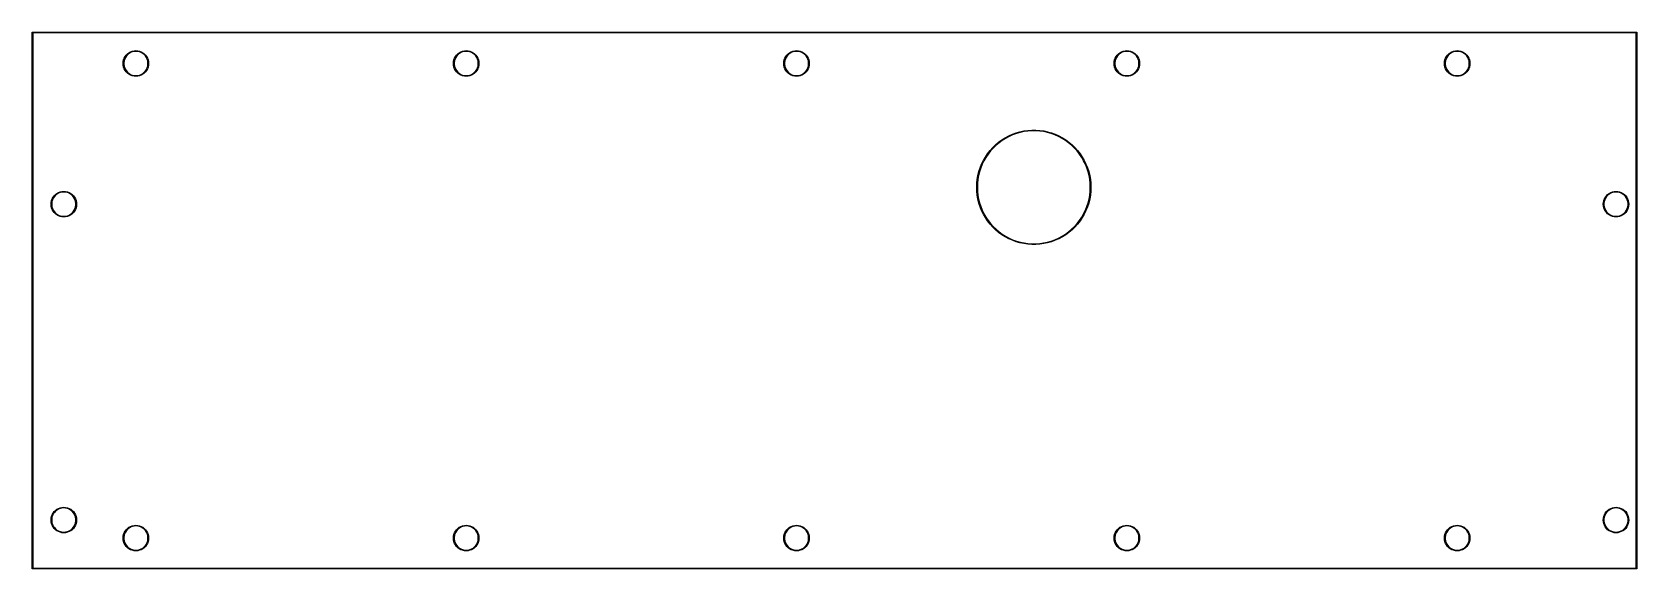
# Model space of a CAD drawing. Extents: x 33 to 259, y -105 to -30.
import ezdxf

# ---------------------------------------------------------------- set-up
doc = ezdxf.new("R2010")
doc.units = 0
doc.layers.add('BLACK', color=7, linetype='CONTINUOUS')

msp = doc.modelspace()

# ---------------------------------------------------------------- linework, layer by layer
at = {"layer": 'BLACK', "linetype": 'CONTINUOUS'}
for p, q in [((32.7805, -29.566), (32.795145, -29.530645)), ((32.7805, -105.046), (32.7805, -29.566)), ((32.795145, -29.530645), (32.8305, -29.516)), ((32.8305, -29.516), (258.8905, -29.516)), ((32.8805, -29.616), (32.8805, -104.996)), ((258.8405, -29.616), (32.8805, -29.616)), ((258.8405, -104.996), (258.8405, -29.616)), ((258.8905, -29.516), (258.925855, -29.530645)), ((258.925855, -29.530645), (258.9405, -29.566)), ((258.9405, -29.566), (258.9405, -105.046)), ((45.6075, -33.926), (45.625821, -33.669833)), ((45.625821, -33.669833), (45.680413, -33.418881)), ((45.680413, -33.418881), (45.770162, -33.178253)), ((45.745475, -33.546654), (45.7075, -33.798603)), ((45.7075, -33.798603), (45.7075, -33.926)), ((45.820577, -33.303179), (45.745475, -33.546654)), ((45.770162, -33.178253), (45.893244, -32.952847)), ((45.931128, -33.073616), (45.820577, -33.303179)), ((45.893244, -32.952847), (46.047151, -32.747251)), ((46.074659, -32.863095), (45.931128, -33.073616)), ((46.047151, -32.747251), (46.228751, -32.565651)), ((46.247964, -32.676317), (46.074659, -32.863095)), ((46.228751, -32.565651), (46.434347, -32.411744)), ((46.447171, -32.517455), (46.247964, -32.676317)), ((46.434347, -32.411744), (46.659753, -32.288662)), ((46.667829, -32.390058), (46.447171, -32.517455)), ((46.659753, -32.288662), (46.900381, -32.198913)), ((46.905011, -32.296971), (46.667829, -32.390058)), ((46.900381, -32.198913), (47.151333, -32.144321)), ((47.153418, -32.240274), (46.905011, -32.296971)), ((47.151333, -32.144321), (47.4075, -32.126)), ((47.4075, -32.221233), (47.153418, -32.240274)), ((47.4075, -32.126), (47.663667, -32.144321)), ((47.661582, -32.240274), (47.4075, -32.221233)), ((47.909989, -32.296971), (47.661582, -32.240274)), ((47.663667, -32.144321), (47.914619, -32.198913)), ((48.147171, -32.390058), (47.909989, -32.296971)), ((47.914619, -32.198913), (48.155247, -32.288662)), ((48.367829, -32.517455), (48.147171, -32.390058)), ((48.155247, -32.288662), (48.380653, -32.411744)), ((48.567036, -32.676317), (48.367829, -32.517455)), ((48.380653, -32.411744), (48.586249, -32.565651)), ((48.740341, -32.863095), (48.567036, -32.676317)), ((48.586249, -32.565651), (48.767849, -32.747251)), ((48.883872, -33.073617), (48.740341, -32.863095)), ((48.767849, -32.747251), (48.921756, -32.952847)), ((48.994423, -33.303179), (48.883872, -33.073617)), ((48.921756, -32.952847), (49.044838, -33.178253)), ((49.069525, -33.546654), (48.994423, -33.303179)), ((49.044838, -33.178253), (49.134587, -33.418881)), ((49.1075, -33.798603), (49.069525, -33.546654)), ((49.1075, -33.926), (49.1075, -33.798603)), ((49.134587, -33.418881), (49.189179, -33.669833)), ((49.189179, -33.669833), (49.2075, -33.926)), ((92.16, -33.926), (92.178321, -33.669833)), ((92.178321, -33.669833), (92.232913, -33.418881)), ((92.232913, -33.418881), (92.322662, -33.178253)), ((92.297975, -33.546654), (92.26, -33.798603)), ((92.26, -33.798603), (92.26, -33.926)), ((92.373077, -33.303179), (92.297975, -33.546654)), ((92.322662, -33.178253), (92.445744, -32.952847)), ((92.483628, -33.073616), (92.373077, -33.303179)), ((92.445744, -32.952847), (92.599651, -32.747251)), ((92.627159, -32.863095), (92.483628, -33.073616)), ((92.599651, -32.747251), (92.781251, -32.565651)), ((92.800464, -32.676317), (92.627159, -32.863095)), ((92.781251, -32.565651), (92.986847, -32.411744)), ((92.999671, -32.517455), (92.800464, -32.676317)), ((92.986847, -32.411744), (93.212253, -32.288662)), ((93.220329, -32.390058), (92.999671, -32.517455)), ((93.212253, -32.288662), (93.452881, -32.198913)), ((93.457511, -32.296971), (93.220329, -32.390058)), ((93.452881, -32.198913), (93.703833, -32.144321)), ((93.705918, -32.240274), (93.457511, -32.296971)), ((93.703833, -32.144321), (93.96, -32.126)), ((93.96, -32.221233), (93.705918, -32.240274)), ((93.96, -32.126), (94.216167, -32.144321)), ((94.214082, -32.240274), (93.96, -32.221233)), ((94.462489, -32.296971), (94.214082, -32.240274)), ((94.216167, -32.144321), (94.467119, -32.198913)), ((94.699671, -32.390058), (94.462489, -32.296971)), ((94.467119, -32.198913), (94.707747, -32.288662)), ((94.920329, -32.517455), (94.699671, -32.390058)), ((94.707747, -32.288662), (94.933153, -32.411744)), ((95.119536, -32.676317), (94.920329, -32.517455)), ((94.933153, -32.411744), (95.138749, -32.565651)), ((95.292841, -32.863095), (95.119536, -32.676317)), ((95.138749, -32.565651), (95.320349, -32.747251)), ((95.436372, -33.073617), (95.292841, -32.863095)), ((95.320349, -32.747251), (95.474256, -32.952847)), ((95.546923, -33.303179), (95.436372, -33.073617)), ((95.474256, -32.952847), (95.597338, -33.178253)), ((95.622025, -33.546654), (95.546923, -33.303179)), ((95.597338, -33.178253), (95.687087, -33.418881)), ((95.66, -33.798603), (95.622025, -33.546654)), ((95.66, -33.926), (95.66, -33.798603)), ((95.687087, -33.418881), (95.741679, -33.669833)), ((95.741679, -33.669833), (95.76, -33.926)), ((138.7125, -33.926), (138.730821, -33.669833)), ((138.730821, -33.669833), (138.785413, -33.418881)), ((138.785413, -33.418881), (138.875162, -33.178253)), ((138.850475, -33.546654), (138.8125, -33.798603)), ((138.8125, -33.798603), (138.8125, -33.926)), ((138.925577, -33.303179), (138.850475, -33.546654)), ((138.875162, -33.178253), (138.998244, -32.952847)), ((139.036128, -33.073616), (138.925577, -33.303179)), ((138.998244, -32.952847), (139.152151, -32.747251)), ((139.179659, -32.863095), (139.036128, -33.073616)), ((139.152151, -32.747251), (139.333751, -32.565651)), ((139.352964, -32.676317), (139.179659, -32.863095)), ((139.333751, -32.565651), (139.539347, -32.411744)), ((139.552171, -32.517455), (139.352964, -32.676317)), ((139.539347, -32.411744), (139.764753, -32.288662)), ((139.772829, -32.390058), (139.552171, -32.517455)), ((139.764753, -32.288662), (140.005381, -32.198913)), ((140.010011, -32.296971), (139.772829, -32.390058)), ((140.005381, -32.198913), (140.256333, -32.144321)), ((140.258418, -32.240274), (140.010011, -32.296971)), ((140.256333, -32.144321), (140.5125, -32.126)), ((140.5125, -32.221233), (140.258418, -32.240274)), ((140.5125, -32.126), (140.768667, -32.144321)), ((140.766582, -32.240274), (140.5125, -32.221233)), ((141.014989, -32.296971), (140.766582, -32.240274)), ((140.768667, -32.144321), (141.019619, -32.198913)), ((141.252171, -32.390058), (141.014989, -32.296971)), ((141.019619, -32.198913), (141.260247, -32.288662)), ((141.472829, -32.517455), (141.252171, -32.390058)), ((141.260247, -32.288662), (141.485653, -32.411744)), ((141.672036, -32.676317), (141.472829, -32.517455)), ((141.485653, -32.411744), (141.691249, -32.565651)), ((141.845341, -32.863095), (141.672036, -32.676317)), ((141.691249, -32.565651), (141.872849, -32.747251)), ((141.988872, -33.073617), (141.845341, -32.863095)), ((141.872849, -32.747251), (142.026756, -32.952847)), ((142.099423, -33.303179), (141.988872, -33.073617)), ((142.026756, -32.952847), (142.149838, -33.178253)), ((142.174525, -33.546654), (142.099423, -33.303179)), ((142.149838, -33.178253), (142.239587, -33.418881)), ((142.2125, -33.798603), (142.174525, -33.546654)), ((142.2125, -33.926), (142.2125, -33.798603)), ((142.239587, -33.418881), (142.294179, -33.669833)), ((142.294179, -33.669833), (142.3125, -33.926)), ((185.265, -33.926), (185.283321, -33.669833)), ((185.283321, -33.669833), (185.337913, -33.418881)), ((185.337913, -33.418881), (185.427662, -33.178253)), ((185.402975, -33.546654), (185.365, -33.798603)), ((185.365, -33.798603), (185.365, -33.926)), ((185.478077, -33.303179), (185.402975, -33.546654)), ((185.427662, -33.178253), (185.550744, -32.952847)), ((185.588628, -33.073616), (185.478077, -33.303179)), ((185.550744, -32.952847), (185.704651, -32.747251)), ((185.732159, -32.863095), (185.588628, -33.073616)), ((185.704651, -32.747251), (185.886251, -32.565651)), ((185.905464, -32.676317), (185.732159, -32.863095)), ((185.886251, -32.565651), (186.091847, -32.411744)), ((186.104671, -32.517455), (185.905464, -32.676317)), ((186.091847, -32.411744), (186.317253, -32.288662)), ((186.325329, -32.390058), (186.104671, -32.517455)), ((186.317253, -32.288662), (186.557881, -32.198913)), ((186.562511, -32.296971), (186.325329, -32.390058)), ((186.557881, -32.198913), (186.808833, -32.144321)), ((186.810918, -32.240274), (186.562511, -32.296971)), ((186.808833, -32.144321), (187.065, -32.126)), ((187.065, -32.221233), (186.810918, -32.240274)), ((187.065, -32.126), (187.321167, -32.144321)), ((187.319082, -32.240274), (187.065, -32.221233)), ((187.567489, -32.296971), (187.319082, -32.240274)), ((187.321167, -32.144321), (187.572119, -32.198913)), ((187.804671, -32.390058), (187.567489, -32.296971)), ((187.572119, -32.198913), (187.812747, -32.288662)), ((188.025329, -32.517455), (187.804671, -32.390058)), ((187.812747, -32.288662), (188.038153, -32.411744)), ((188.224536, -32.676317), (188.025329, -32.517455)), ((188.038153, -32.411744), (188.243749, -32.565651)), ((188.397841, -32.863095), (188.224536, -32.676317)), ((188.243749, -32.565651), (188.425349, -32.747251)), ((188.541372, -33.073617), (188.397841, -32.863095)), ((188.425349, -32.747251), (188.579256, -32.952847)), ((188.651923, -33.303179), (188.541372, -33.073617)), ((188.579256, -32.952847), (188.702338, -33.178253)), ((188.727025, -33.546654), (188.651923, -33.303179)), ((188.702338, -33.178253), (188.792087, -33.418881)), ((188.765, -33.798603), (188.727025, -33.546654)), ((188.765, -33.926), (188.765, -33.798603)), ((188.792087, -33.418881), (188.846679, -33.669833)), ((188.846679, -33.669833), (188.865, -33.926)), ((231.8175, -33.926), (231.835821, -33.669833)), ((231.835821, -33.669833), (231.890413, -33.418881)), ((231.890413, -33.418881), (231.980162, -33.178253)), ((231.955475, -33.546654), (231.9175, -33.798603)), ((231.9175, -33.798603), (231.9175, -33.926)), ((232.030577, -33.303179), (231.955475, -33.546654)), ((231.980162, -33.178253), (232.103244, -32.952847)), ((232.141128, -33.073616), (232.030577, -33.303179)), ((232.103244, -32.952847), (232.257151, -32.747251)), ((232.284659, -32.863095), (232.141128, -33.073616)), ((232.257151, -32.747251), (232.438751, -32.565651)), ((232.457964, -32.676317), (232.284659, -32.863095)), ((232.438751, -32.565651), (232.644347, -32.411744)), ((232.657171, -32.517455), (232.457964, -32.676317)), ((232.644347, -32.411744), (232.869753, -32.288662)), ((232.877829, -32.390058), (232.657171, -32.517455)), ((232.869753, -32.288662), (233.110381, -32.198913)), ((233.115011, -32.296971), (232.877829, -32.390058)), ((233.110381, -32.198913), (233.361333, -32.144321)), ((233.363418, -32.240274), (233.115011, -32.296971)), ((233.361333, -32.144321), (233.6175, -32.126)), ((233.6175, -32.221233), (233.363418, -32.240274)), ((233.6175, -32.126), (233.873667, -32.144321)), ((233.871582, -32.240274), (233.6175, -32.221233)), ((234.119989, -32.296971), (233.871582, -32.240274)), ((233.873667, -32.144321), (234.124619, -32.198913)), ((234.357171, -32.390058), (234.119989, -32.296971)), ((234.124619, -32.198913), (234.365247, -32.288662)), ((234.577829, -32.517455), (234.357171, -32.390058)), ((234.365247, -32.288662), (234.590653, -32.411744)), ((234.777036, -32.676317), (234.577829, -32.517455)), ((234.590653, -32.411744), (234.796249, -32.565651)), ((234.950341, -32.863095), (234.777036, -32.676317)), ((234.796249, -32.565651), (234.977849, -32.747251)), ((235.093872, -33.073617), (234.950341, -32.863095)), ((234.977849, -32.747251), (235.131756, -32.952847)), ((235.204423, -33.303179), (235.093872, -33.073617)), ((235.131756, -32.952847), (235.254838, -33.178253)), ((235.279525, -33.546654), (235.204423, -33.303179)), ((235.254838, -33.178253), (235.344587, -33.418881)), ((235.3175, -33.798603), (235.279525, -33.546654)), ((235.3175, -33.926), (235.3175, -33.798603)), ((235.344587, -33.418881), (235.399179, -33.669833)), ((235.399179, -33.669833), (235.4175, -33.926)), ((45.625821, -34.182167), (45.6075, -33.926)), ((45.680413, -34.433119), (45.625821, -34.182167)), ((45.770162, -34.673747), (45.680413, -34.433119)), ((45.7075, -33.926), (45.7075, -34.053397)), ((45.7075, -34.053397), (45.745475, -34.305346)), ((45.745475, -34.305346), (45.820577, -34.548821)), ((45.893244, -34.899153), (45.770162, -34.673747)), ((45.820577, -34.548821), (45.931128, -34.778384)), ((46.047151, -35.104749), (45.893244, -34.899153)), ((45.931128, -34.778384), (46.074659, -34.988905)), ((46.228751, -35.286349), (46.047151, -35.104749)), ((46.074659, -34.988905), (46.247964, -35.175683)), ((46.434347, -35.440256), (46.228751, -35.286349)), ((46.247964, -35.175683), (46.447171, -35.334545)), ((46.659753, -35.563338), (46.434347, -35.440256)), ((46.447171, -35.334545), (46.667829, -35.461942)), ((46.900381, -35.653087), (46.659753, -35.563338)), ((46.667829, -35.461942), (46.905011, -35.555029)), ((47.151333, -35.707679), (46.900381, -35.653087)), ((46.905011, -35.555029), (47.153418, -35.611726)), ((47.4075, -35.726), (47.151333, -35.707679)), ((47.153418, -35.611726), (47.4075, -35.630767)), ((47.4075, -35.630767), (47.661582, -35.611726)), ((47.663667, -35.707679), (47.4075, -35.726)), ((47.661582, -35.611726), (47.909989, -35.555029)), ((47.914619, -35.653087), (47.663667, -35.707679)), ((47.909989, -35.555029), (48.147171, -35.461942)), ((48.155247, -35.563338), (47.914619, -35.653087)), ((48.147171, -35.461942), (48.367829, -35.334545)), ((48.380653, -35.440256), (48.155247, -35.563338)), ((48.367829, -35.334545), (48.567036, -35.175683)), ((48.586249, -35.286349), (48.380653, -35.440256)), ((48.567036, -35.175683), (48.740341, -34.988905)), ((48.767849, -35.104749), (48.586249, -35.286349)), ((48.740341, -34.988905), (48.883872, -34.778384)), ((48.921756, -34.899153), (48.767849, -35.104749)), ((48.883872, -34.778384), (48.994423, -34.548821)), ((49.044838, -34.673747), (48.921756, -34.899153)), ((48.994423, -34.548821), (49.069525, -34.305346)), ((49.134587, -34.433119), (49.044838, -34.673747)), ((49.069525, -34.305346), (49.1075, -34.053397)), ((49.1075, -34.053397), (49.1075, -33.926)), ((49.189179, -34.182167), (49.134587, -34.433119)), ((49.2075, -33.926), (49.189179, -34.182167)), ((92.178321, -34.182167), (92.16, -33.926)), ((92.232913, -34.433119), (92.178321, -34.182167)), ((92.322662, -34.673747), (92.232913, -34.433119)), ((92.26, -33.926), (92.26, -34.053397)), ((92.26, -34.053397), (92.297975, -34.305346)), ((92.297975, -34.305346), (92.373077, -34.548821)), ((92.445744, -34.899153), (92.322662, -34.673747)), ((92.373077, -34.548821), (92.483628, -34.778384)), ((92.599651, -35.104749), (92.445744, -34.899153)), ((92.483628, -34.778384), (92.627159, -34.988905)), ((92.781251, -35.286349), (92.599651, -35.104749)), ((92.627159, -34.988905), (92.800464, -35.175683)), ((92.986847, -35.440256), (92.781251, -35.286349)), ((92.800464, -35.175683), (92.999671, -35.334545)), ((93.212253, -35.563338), (92.986847, -35.440256)), ((92.999671, -35.334545), (93.220329, -35.461942)), ((93.452881, -35.653087), (93.212253, -35.563338)), ((93.220329, -35.461942), (93.457511, -35.555029)), ((93.703833, -35.707679), (93.452881, -35.653087)), ((93.457511, -35.555029), (93.705918, -35.611726)), ((93.96, -35.726), (93.703833, -35.707679)), ((93.705918, -35.611726), (93.96, -35.630767)), ((93.96, -35.630767), (94.214082, -35.611726)), ((94.216167, -35.707679), (93.96, -35.726)), ((94.214082, -35.611726), (94.462489, -35.555029)), ((94.467119, -35.653087), (94.216167, -35.707679)), ((94.462489, -35.555029), (94.699671, -35.461942)), ((94.707747, -35.563338), (94.467119, -35.653087)), ((94.699671, -35.461942), (94.920329, -35.334545)), ((94.933153, -35.440256), (94.707747, -35.563338)), ((94.920329, -35.334545), (95.119536, -35.175683)), ((95.138749, -35.286349), (94.933153, -35.440256)), ((95.119536, -35.175683), (95.292841, -34.988905)), ((95.320349, -35.104749), (95.138749, -35.286349)), ((95.292841, -34.988905), (95.436372, -34.778384)), ((95.474256, -34.899153), (95.320349, -35.104749)), ((95.436372, -34.778384), (95.546923, -34.548821)), ((95.597338, -34.673747), (95.474256, -34.899153)), ((95.546923, -34.548821), (95.622025, -34.305346)), ((95.687087, -34.433119), (95.597338, -34.673747)), ((95.622025, -34.305346), (95.66, -34.053397)), ((95.66, -34.053397), (95.66, -33.926)), ((95.741679, -34.182167), (95.687087, -34.433119)), ((95.76, -33.926), (95.741679, -34.182167)), ((138.730821, -34.182167), (138.7125, -33.926)), ((138.785413, -34.433119), (138.730821, -34.182167)), ((138.875162, -34.673747), (138.785413, -34.433119)), ((138.8125, -33.926), (138.8125, -34.053397)), ((138.8125, -34.053397), (138.850475, -34.305346)), ((138.850475, -34.305346), (138.925577, -34.548821)), ((138.998244, -34.899153), (138.875162, -34.673747)), ((138.925577, -34.548821), (139.036128, -34.778384)), ((139.152151, -35.104749), (138.998244, -34.899153)), ((139.036128, -34.778384), (139.179659, -34.988905)), ((139.333751, -35.286349), (139.152151, -35.104749)), ((139.179659, -34.988905), (139.352964, -35.175683)), ((139.539347, -35.440256), (139.333751, -35.286349)), ((139.352964, -35.175683), (139.552171, -35.334545)), ((139.764753, -35.563338), (139.539347, -35.440256)), ((139.552171, -35.334545), (139.772829, -35.461942)), ((140.005381, -35.653087), (139.764753, -35.563338)), ((139.772829, -35.461942), (140.010011, -35.555029)), ((140.256333, -35.707679), (140.005381, -35.653087)), ((140.010011, -35.555029), (140.258418, -35.611726)), ((140.5125, -35.726), (140.256333, -35.707679)), ((140.258418, -35.611726), (140.5125, -35.630767)), ((140.5125, -35.630767), (140.766582, -35.611726)), ((140.768667, -35.707679), (140.5125, -35.726)), ((140.766582, -35.611726), (141.014989, -35.555029)), ((141.019619, -35.653087), (140.768667, -35.707679)), ((141.014989, -35.555029), (141.252171, -35.461942)), ((141.260247, -35.563338), (141.019619, -35.653087)), ((141.252171, -35.461942), (141.472829, -35.334545)), ((141.485653, -35.440256), (141.260247, -35.563338)), ((141.472829, -35.334545), (141.672036, -35.175683)), ((141.691249, -35.286349), (141.485653, -35.440256)), ((141.672036, -35.175683), (141.845341, -34.988905)), ((141.872849, -35.104749), (141.691249, -35.286349)), ((141.845341, -34.988905), (141.988872, -34.778384)), ((142.026756, -34.899153), (141.872849, -35.104749)), ((141.988872, -34.778384), (142.099423, -34.548821)), ((142.149838, -34.673747), (142.026756, -34.899153)), ((142.099423, -34.548821), (142.174525, -34.305346)), ((142.239587, -34.433119), (142.149838, -34.673747)), ((142.174525, -34.305346), (142.2125, -34.053397)), ((142.2125, -34.053397), (142.2125, -33.926)), ((142.294179, -34.182167), (142.239587, -34.433119)), ((142.3125, -33.926), (142.294179, -34.182167)), ((185.283321, -34.182167), (185.265, -33.926)), ((185.337913, -34.433119), (185.283321, -34.182167)), ((185.427662, -34.673747), (185.337913, -34.433119)), ((185.365, -33.926), (185.365, -34.053397)), ((185.365, -34.053397), (185.402975, -34.305346)), ((185.402975, -34.305346), (185.478077, -34.548821)), ((185.550744, -34.899153), (185.427662, -34.673747)), ((185.478077, -34.548821), (185.588628, -34.778384)), ((185.704651, -35.104749), (185.550744, -34.899153)), ((185.588628, -34.778384), (185.732159, -34.988905)), ((185.886251, -35.286349), (185.704651, -35.104749)), ((185.732159, -34.988905), (185.905464, -35.175683)), ((186.091847, -35.440256), (185.886251, -35.286349)), ((185.905464, -35.175683), (186.104671, -35.334545)), ((186.317253, -35.563338), (186.091847, -35.440256)), ((186.104671, -35.334545), (186.325329, -35.461942)), ((186.557881, -35.653087), (186.317253, -35.563338)), ((186.325329, -35.461942), (186.562511, -35.555029)), ((186.808833, -35.707679), (186.557881, -35.653087)), ((186.562511, -35.555029), (186.810918, -35.611726)), ((187.065, -35.726), (186.808833, -35.707679)), ((186.810918, -35.611726), (187.065, -35.630767)), ((187.065, -35.630767), (187.319082, -35.611726)), ((187.321167, -35.707679), (187.065, -35.726)), ((187.319082, -35.611726), (187.567489, -35.555029)), ((187.572119, -35.653087), (187.321167, -35.707679)), ((187.567489, -35.555029), (187.804671, -35.461942)), ((187.812747, -35.563338), (187.572119, -35.653087)), ((187.804671, -35.461942), (188.025329, -35.334545)), ((188.038153, -35.440256), (187.812747, -35.563338)), ((188.025329, -35.334545), (188.224536, -35.175683)), ((188.243749, -35.286349), (188.038153, -35.440256)), ((188.224536, -35.175683), (188.397841, -34.988905)), ((188.425349, -35.104749), (188.243749, -35.286349)), ((188.397841, -34.988905), (188.541372, -34.778384)), ((188.579256, -34.899153), (188.425349, -35.104749)), ((188.541372, -34.778384), (188.651923, -34.548821)), ((188.702338, -34.673747), (188.579256, -34.899153)), ((188.651923, -34.548821), (188.727025, -34.305346)), ((188.792087, -34.433119), (188.702338, -34.673747)), ((188.727025, -34.305346), (188.765, -34.053397)), ((188.765, -34.053397), (188.765, -33.926)), ((188.846679, -34.182167), (188.792087, -34.433119)), ((188.865, -33.926), (188.846679, -34.182167)), ((231.835821, -34.182167), (231.8175, -33.926)), ((231.890413, -34.433119), (231.835821, -34.182167)), ((231.980162, -34.673747), (231.890413, -34.433119)), ((231.9175, -33.926), (231.9175, -34.053397)), ((231.9175, -34.053397), (231.955475, -34.305346)), ((231.955475, -34.305346), (232.030577, -34.548821)), ((232.103244, -34.899153), (231.980162, -34.673747)), ((232.030577, -34.548821), (232.141128, -34.778384)), ((232.257151, -35.104749), (232.103244, -34.899153)), ((232.141128, -34.778384), (232.284659, -34.988905)), ((232.438751, -35.286349), (232.257151, -35.104749)), ((232.284659, -34.988905), (232.457964, -35.175683)), ((232.644347, -35.440256), (232.438751, -35.286349)), ((232.457964, -35.175683), (232.657171, -35.334545)), ((232.869753, -35.563338), (232.644347, -35.440256)), ((232.657171, -35.334545), (232.877829, -35.461942)), ((233.110381, -35.653087), (232.869753, -35.563338)), ((232.877829, -35.461942), (233.115011, -35.555029)), ((233.361333, -35.707679), (233.110381, -35.653087)), ((233.115011, -35.555029), (233.363418, -35.611726)), ((233.6175, -35.726), (233.361333, -35.707679)), ((233.363418, -35.611726), (233.6175, -35.630767)), ((233.6175, -35.630767), (233.871582, -35.611726)), ((233.873667, -35.707679), (233.6175, -35.726)), ((233.871582, -35.611726), (234.119989, -35.555029)), ((234.124619, -35.653087), (233.873667, -35.707679)), ((234.119989, -35.555029), (234.357171, -35.461942)), ((234.365247, -35.563338), (234.124619, -35.653087)), ((234.357171, -35.461942), (234.577829, -35.334545)), ((234.590653, -35.440256), (234.365247, -35.563338)), ((234.577829, -35.334545), (234.777036, -35.175683)), ((234.796249, -35.286349), (234.590653, -35.440256)), ((234.777036, -35.175683), (234.950341, -34.988905)), ((234.977849, -35.104749), (234.796249, -35.286349)), ((234.950341, -34.988905), (235.093872, -34.778384)), ((235.131756, -34.899153), (234.977849, -35.104749)), ((235.093872, -34.778384), (235.204423, -34.548821)), ((235.254838, -34.673747), (235.131756, -34.899153)), ((235.204423, -34.548821), (235.279525, -34.305346)), ((235.344587, -34.433119), (235.254838, -34.673747)), ((235.279525, -34.305346), (235.3175, -34.053397)), ((235.3175, -34.053397), (235.3175, -33.926)), ((235.399179, -34.182167), (235.344587, -34.433119)), ((235.4175, -33.926), (235.399179, -34.182167)), ((168.560999, -45.383684), (168.991425, -45.022513)), ((169.050008, -45.097496), (168.624669, -45.454397)), ((168.991425, -45.022513), (169.445997, -44.692248)), ((169.499207, -44.771134), (169.050008, -45.097496)), ((169.445997, -44.692248), (169.9225, -44.394495)), ((169.970077, -44.476901), (169.499207, -44.771134)), ((169.9225, -44.394495), (170.418612, -44.130708)), ((170.460325, -44.216232), (169.970077, -44.476901)), ((170.418612, -44.130708), (170.931917, -43.90217)), ((170.967562, -43.990395), (170.460325, -44.216232)), ((170.931917, -43.90217), (171.459913, -43.709995)), ((171.489317, -43.800492), (170.967562, -43.990395)), ((171.459913, -43.709995), (172.000029, -43.555119)), ((172.023049, -43.647447), (171.489317, -43.800492)), ((172.000029, -43.555119), (172.549632, -43.438298)), ((172.566155, -43.532006), (172.023049, -43.647447)), ((172.549632, -43.438298), (173.106046, -43.360099)), ((173.115992, -43.454731), (172.566155, -43.532006)), ((173.106046, -43.360099), (173.666559, -43.320904)), ((173.66988, -43.416), (173.115992, -43.454731)), ((173.666559, -43.320904), (174.228441, -43.320904)), ((174.22512, -43.416), (173.66988, -43.416)), ((174.779008, -43.454731), (174.22512, -43.416)), ((174.228441, -43.320904), (174.788954, -43.360099)), ((175.328845, -43.532006), (174.779008, -43.454731)), ((174.788954, -43.360099), (175.345368, -43.438298)), ((175.871951, -43.647447), (175.328845, -43.532006)), ((175.345368, -43.438298), (175.894971, -43.555119)), ((176.405683, -43.800492), (175.871951, -43.647447)), ((175.894971, -43.555119), (176.435087, -43.709995)), ((176.927438, -43.990395), (176.405683, -43.800492)), ((176.435087, -43.709995), (176.963083, -43.90217)), ((177.434675, -44.216232), (176.927438, -43.990395)), ((176.963083, -43.90217), (177.476388, -44.130708)), ((177.924923, -44.476901), (177.434675, -44.216232)), ((177.476388, -44.130708), (177.9725, -44.394495)), ((178.395793, -44.771134), (177.924923, -44.476901)), ((177.9725, -44.394495), (178.449003, -44.692248)), ((178.844992, -45.097496), (178.395793, -44.771134)), ((178.449003, -44.692248), (178.903575, -45.022513)), ((179.270331, -45.454397), (178.844992, -45.097496)), ((178.903575, -45.022513), (179.334001, -45.383684)), ((166.839772, -47.586754), (167.120713, -47.10015)), ((167.201408, -47.150574), (166.923788, -47.631426)), ((167.120713, -47.10015), (167.434913, -46.634329)), ((167.511894, -46.690259), (167.201408, -47.150574)), ((167.434913, -46.634329), (167.780842, -46.19156)), ((167.853734, -46.252724), (167.511894, -46.690259)), ((167.780842, -46.19156), (168.156815, -45.774)), ((168.225263, -45.8401), (167.853734, -46.252724)), ((168.156815, -45.774), (168.560999, -45.383684)), ((168.624669, -45.454397), (168.225263, -45.8401)), ((179.669737, -45.8401), (179.270331, -45.454397)), ((179.334001, -45.383684), (179.738185, -45.774)), ((180.041266, -46.252724), (179.669737, -45.8401)), ((179.738185, -45.774), (180.114158, -46.19156)), ((180.383106, -46.690259), (180.041266, -46.252724)), ((180.114158, -46.19156), (180.460087, -46.634329)), ((180.693592, -47.150574), (180.383106, -46.690259)), ((180.460087, -46.634329), (180.774287, -47.10015)), ((180.971212, -47.631426), (180.693592, -47.150574)), ((180.774287, -47.10015), (181.055228, -47.586754)), ((165.975842, -50.245657), (166.073412, -49.692311)), ((166.166486, -49.712095), (166.07007, -50.258899)), ((166.073412, -49.692311), (166.209343, -49.147119)), ((166.300811, -49.173347), (166.166486, -49.712095)), ((166.209343, -49.147119), (166.382974, -48.612738)), ((166.47239, -48.645282), (166.300811, -49.173347)), ((166.382974, -48.612738), (166.593459, -48.09177)), ((166.680387, -48.130473), (166.47239, -48.645282)), ((166.593459, -48.09177), (166.839772, -47.586754)), ((166.923788, -47.631426), (166.680387, -48.130473)), ((181.214613, -48.130473), (180.971212, -47.631426)), ((181.055228, -47.586754), (181.301541, -48.09177)), ((181.42261, -48.645282), (181.214613, -48.130473)), ((181.301541, -48.09177), (181.512026, -48.612738)), ((181.594189, -49.173347), (181.42261, -48.645282)), ((181.512026, -48.612738), (181.685657, -49.147119)), ((181.728514, -49.712095), (181.594189, -49.173347)), ((181.685657, -49.147119), (181.821588, -49.692311)), ((181.82493, -50.258899), (181.728514, -49.712095)), ((181.821588, -49.692311), (181.919158, -50.245657)), ((36.740381, -52.018913), (36.991333, -51.964321)), ((36.991333, -51.964321), (37.2475, -51.946)), ((37.2475, -51.946), (37.503667, -51.964321)), ((37.503667, -51.964321), (37.754619, -52.018913)), ((165.8975, -51.366), (165.917109, -50.80446)), ((165.917109, -51.92754), (165.8975, -51.366)), ((165.917109, -50.80446), (165.975842, -50.245657)), ((165.975842, -52.486343), (165.917109, -51.92754)), ((166.012032, -50.811098), (165.992654, -51.366)), ((165.992654, -51.366), (166.012032, -51.920902)), ((166.07007, -50.258899), (166.012032, -50.811098)), ((166.012032, -51.920902), (166.07007, -52.473101)), ((181.882968, -50.811098), (181.82493, -50.258899)), ((181.82493, -52.473101), (181.882968, -51.920902)), ((181.902346, -51.366), (181.882968, -50.811098)), ((181.882968, -51.920902), (181.902346, -51.366)), ((181.919158, -50.245657), (181.977891, -50.80446)), ((181.977891, -51.92754), (181.919158, -52.486343)), ((181.977891, -50.80446), (181.9975, -51.366)), ((181.9975, -51.366), (181.977891, -51.92754)), ((255.490381, -52.018913), (255.741333, -51.964321)), ((255.741333, -51.964321), (255.9975, -51.946)), ((255.9975, -51.946), (256.253667, -51.964321)), ((256.253667, -51.964321), (256.504619, -52.018913)), ((35.4475, -53.746), (35.465821, -53.489833)), ((35.465821, -54.002167), (35.4475, -53.746)), ((35.465821, -53.489833), (35.520413, -53.238881)), ((35.520413, -54.253119), (35.465821, -54.002167)), ((35.520413, -53.238881), (35.610162, -52.998253)), ((35.610162, -54.493747), (35.520413, -54.253119)), ((35.585475, -53.366654), (35.5475, -53.618603)), ((35.5475, -53.618603), (35.5475, -53.746)), ((35.5475, -53.746), (35.5475, -53.873397)), ((35.5475, -53.873397), (35.585475, -54.125346)), ((35.660577, -53.123179), (35.585475, -53.366654)), ((35.585475, -54.125346), (35.660577, -54.368821)), ((35.610162, -52.998253), (35.733244, -52.772847)), ((35.771128, -52.893617), (35.660577, -53.123179)), ((35.733244, -52.772847), (35.887151, -52.567251)), ((35.914659, -52.683095), (35.771128, -52.893617)), ((35.887151, -52.567251), (36.068751, -52.385651)), ((36.087964, -52.496317), (35.914659, -52.683095)), ((36.068751, -52.385651), (36.274347, -52.231744)), ((36.287171, -52.337455), (36.087964, -52.496317)), ((36.274347, -52.231744), (36.499753, -52.108662)), ((36.507829, -52.210058), (36.287171, -52.337455)), ((36.499753, -52.108662), (36.740381, -52.018913)), ((36.745011, -52.116971), (36.507829, -52.210058)), ((36.993418, -52.060274), (36.745011, -52.116971)), ((37.2475, -52.041233), (36.993418, -52.060274)), ((37.501582, -52.060274), (37.2475, -52.041233)), ((37.749989, -52.116971), (37.501582, -52.060274)), ((37.987171, -52.210058), (37.749989, -52.116971)), ((37.754619, -52.018913), (37.995247, -52.108662)), ((38.207829, -52.337455), (37.987171, -52.210058)), ((37.995247, -52.108662), (38.220653, -52.231744)), ((38.407036, -52.496317), (38.207829, -52.337455)), ((38.220653, -52.231744), (38.426249, -52.385651)), ((38.580341, -52.683095), (38.407036, -52.496317)), ((38.426249, -52.385651), (38.607849, -52.567251)), ((38.723872, -52.893617), (38.580341, -52.683095)), ((38.607849, -52.567251), (38.761756, -52.772847)), ((38.834423, -53.123179), (38.723872, -52.893617)), ((38.761756, -52.772847), (38.884838, -52.998253)), ((38.909525, -53.366654), (38.834423, -53.123179)), ((38.834423, -54.368821), (38.909525, -54.125346)), ((38.884838, -52.998253), (38.974587, -53.238881)), ((38.974587, -54.253119), (38.884838, -54.493747)), ((38.9475, -53.618603), (38.909525, -53.366654)), ((38.909525, -54.125346), (38.9475, -53.873397)), ((38.9475, -53.746), (38.9475, -53.618603)), ((38.9475, -53.873397), (38.9475, -53.746)), ((38.974587, -53.238881), (39.029179, -53.489833)), ((39.029179, -54.002167), (38.974587, -54.253119)), ((39.029179, -53.489833), (39.0475, -53.746)), ((39.0475, -53.746), (39.029179, -54.002167)), ((166.073412, -53.039689), (165.975842, -52.486343)), ((166.07007, -52.473101), (166.166486, -53.019905)), ((166.209343, -53.584881), (166.073412, -53.039689)), ((166.166486, -53.019905), (166.300811, -53.558653)), ((166.382974, -54.119262), (166.209343, -53.584881)), ((166.300811, -53.558653), (166.47239, -54.086718)), ((166.593459, -54.64023), (166.382974, -54.119262)), ((166.47239, -54.086718), (166.680387, -54.601527)), ((181.214613, -54.601527), (181.42261, -54.086718)), ((181.512026, -54.119262), (181.301541, -54.64023)), ((181.42261, -54.086718), (181.594189, -53.558653)), ((181.685657, -53.584881), (181.512026, -54.119262)), ((181.594189, -53.558653), (181.728514, -53.019905)), ((181.821588, -53.039689), (181.685657, -53.584881)), ((181.728514, -53.019905), (181.82493, -52.473101)), ((181.919158, -52.486343), (181.821588, -53.039689)), ((254.1975, -53.746), (254.215821, -53.489833)), ((254.215821, -54.002167), (254.1975, -53.746)), ((254.215821, -53.489833), (254.270413, -53.238881)), ((254.270413, -54.253119), (254.215821, -54.002167)), ((254.270413, -53.238881), (254.360162, -52.998253)), ((254.360162, -54.493747), (254.270413, -54.253119)), ((254.335475, -53.366654), (254.2975, -53.618603)), ((254.2975, -53.618603), (254.2975, -53.746)), ((254.2975, -53.746), (254.2975, -53.873397)), ((254.2975, -53.873397), (254.335475, -54.125346)), ((254.410577, -53.123179), (254.335475, -53.366654)), ((254.335475, -54.125346), (254.410577, -54.368821)), ((254.360162, -52.998253), (254.483244, -52.772847)), ((254.521128, -52.893617), (254.410577, -53.123179)), ((254.483244, -52.772847), (254.637151, -52.567251)), ((254.664659, -52.683095), (254.521128, -52.893617)), ((254.637151, -52.567251), (254.818751, -52.385651)), ((254.837964, -52.496317), (254.664659, -52.683095)), ((254.818751, -52.385651), (255.024347, -52.231744)), ((255.037171, -52.337455), (254.837964, -52.496317)), ((255.024347, -52.231744), (255.249753, -52.108662)), ((255.257829, -52.210058), (255.037171, -52.337455)), ((255.249753, -52.108662), (255.490381, -52.018913)), ((255.495011, -52.116971), (255.257829, -52.210058)), ((255.743418, -52.060274), (255.495011, -52.116971)), ((255.9975, -52.041233), (255.743418, -52.060274)), ((256.251582, -52.060274), (255.9975, -52.041233)), ((256.499989, -52.116971), (256.251582, -52.060274)), ((256.737171, -52.210058), (256.499989, -52.116971)), ((256.504619, -52.018913), (256.745247, -52.108662)), ((256.957829, -52.337455), (256.737171, -52.210058)), ((256.745247, -52.108662), (256.970653, -52.231744)), ((257.157036, -52.496317), (256.957829, -52.337455)), ((256.970653, -52.231744), (257.176249, -52.385651)), ((257.330341, -52.683095), (257.157036, -52.496317)), ((257.176249, -52.385651), (257.357849, -52.567251)), ((257.473872, -52.893617), (257.330341, -52.683095)), ((257.357849, -52.567251), (257.511756, -52.772847)), ((257.584423, -53.123179), (257.473872, -52.893617)), ((257.511756, -52.772847), (257.634838, -52.998253)), ((257.659525, -53.366654), (257.584423, -53.123179)), ((257.584423, -54.368821), (257.659525, -54.125346)), ((257.634838, -52.998253), (257.724587, -53.238881)), ((257.724587, -54.253119), (257.634838, -54.493747)), ((257.6975, -53.618603), (257.659525, -53.366654)), ((257.659525, -54.125346), (257.6975, -53.873397)), ((257.6975, -53.746), (257.6975, -53.618603)), ((257.6975, -53.873397), (257.6975, -53.746)), ((257.724587, -53.238881), (257.779179, -53.489833)), ((257.779179, -54.002167), (257.724587, -54.253119)), ((257.779179, -53.489833), (257.7975, -53.746)), ((257.7975, -53.746), (257.779179, -54.002167)), ((35.733244, -54.719153), (35.610162, -54.493747)), ((35.660577, -54.368821), (35.771128, -54.598384)), ((35.887151, -54.924749), (35.733244, -54.719153)), ((35.771128, -54.598384), (35.914659, -54.808905)), ((36.068751, -55.106349), (35.887151, -54.924749)), ((35.914659, -54.808905), (36.087964, -54.995683)), ((36.274347, -55.260256), (36.068751, -55.106349)), ((36.087964, -54.995683), (36.287171, -55.154545)), ((36.499753, -55.383338), (36.274347, -55.260256)), ((36.287171, -55.154545), (36.507829, -55.281942)), ((36.740381, -55.473087), (36.499753, -55.383338)), ((36.507829, -55.281942), (36.745011, -55.375029)), ((36.991333, -55.527679), (36.740381, -55.473087)), ((36.745011, -55.375029), (36.993418, -55.431726)), ((37.2475, -55.546), (36.991333, -55.527679)), ((36.993418, -55.431726), (37.2475, -55.450767)), ((37.2475, -55.450767), (37.501582, -55.431726)), ((37.503667, -55.527679), (37.2475, -55.546)), ((37.501582, -55.431726), (37.749989, -55.375029)), ((37.754619, -55.473087), (37.503667, -55.527679)), ((37.749989, -55.375029), (37.987171, -55.281942)), ((37.995247, -55.383338), (37.754619, -55.473087)), ((37.987171, -55.281942), (38.207829, -55.154545)), ((38.220653, -55.260256), (37.995247, -55.383338)), ((38.207829, -55.154545), (38.407036, -54.995683)), ((38.426249, -55.106349), (38.220653, -55.260256)), ((38.407036, -54.995683), (38.580341, -54.808905)), ((38.607849, -54.924749), (38.426249, -55.106349)), ((38.580341, -54.808905), (38.723872, -54.598384)), ((38.761756, -54.719153), (38.607849, -54.924749)), ((38.723872, -54.598384), (38.834423, -54.368821)), ((38.884838, -54.493747), (38.761756, -54.719153)), ((166.839772, -55.145246), (166.593459, -54.64023)), ((166.680387, -54.601527), (166.923788, -55.100574)), ((167.120713, -55.63185), (166.839772, -55.145246)), ((166.923788, -55.100574), (167.201408, -55.581426)), ((167.434913, -56.097671), (167.120713, -55.63185)), ((167.201408, -55.581426), (167.511894, -56.041741)), ((167.780842, -56.54044), (167.434913, -56.097671)), ((167.511894, -56.041741), (167.853734, -56.479276)), ((167.853734, -56.479276), (168.225263, -56.8919)), ((179.669737, -56.8919), (180.041266, -56.479276)), ((180.041266, -56.479276), (180.383106, -56.041741)), ((180.460087, -56.097671), (180.114158, -56.54044)), ((180.383106, -56.041741), (180.693592, -55.581426)), ((180.774287, -55.63185), (180.460087, -56.097671)), ((180.693592, -55.581426), (180.971212, -55.100574)), ((181.055228, -55.145246), (180.774287, -55.63185)), ((180.971212, -55.100574), (181.214613, -54.601527)), ((181.301541, -54.64023), (181.055228, -55.145246)), ((254.483244, -54.719153), (254.360162, -54.493747)), ((254.410577, -54.368821), (254.521128, -54.598384)), ((254.637151, -54.924749), (254.483244, -54.719153)), ((254.521128, -54.598384), (254.664659, -54.808905)), ((254.818751, -55.106349), (254.637151, -54.924749)), ((254.664659, -54.808905), (254.837964, -54.995683)), ((255.024347, -55.260256), (254.818751, -55.106349)), ((254.837964, -54.995683), (255.037171, -55.154545)), ((255.249753, -55.383338), (255.024347, -55.260256)), ((255.037171, -55.154545), (255.257829, -55.281942)), ((255.490381, -55.473087), (255.249753, -55.383338)), ((255.257829, -55.281942), (255.495011, -55.375029)), ((255.741333, -55.527679), (255.490381, -55.473087)), ((255.495011, -55.375029), (255.743418, -55.431726)), ((255.9975, -55.546), (255.741333, -55.527679)), ((255.743418, -55.431726), (255.9975, -55.450767)), ((255.9975, -55.450767), (256.251582, -55.431726)), ((256.253667, -55.527679), (255.9975, -55.546)), ((256.251582, -55.431726), (256.499989, -55.375029)), ((256.504619, -55.473087), (256.253667, -55.527679)), ((256.499989, -55.375029), (256.737171, -55.281942)), ((256.745247, -55.383338), (256.504619, -55.473087)), ((256.737171, -55.281942), (256.957829, -55.154545)), ((256.970653, -55.260256), (256.745247, -55.383338)), ((256.957829, -55.154545), (257.157036, -54.995683)), ((257.176249, -55.106349), (256.970653, -55.260256)), ((257.157036, -54.995683), (257.330341, -54.808905)), ((257.357849, -54.924749), (257.176249, -55.106349)), ((257.330341, -54.808905), (257.473872, -54.598384)), ((257.511756, -54.719153), (257.357849, -54.924749)), ((257.473872, -54.598384), (257.584423, -54.368821)), ((257.634838, -54.493747), (257.511756, -54.719153)), ((168.156815, -56.958), (167.780842, -56.54044)), ((168.560999, -57.348316), (168.156815, -56.958)), ((168.225263, -56.8919), (168.624669, -57.277603)), ((168.991425, -57.709487), (168.560999, -57.348316)), ((168.624669, -57.277603), (169.050008, -57.634504)), ((169.445997, -58.039752), (168.991425, -57.709487)), ((169.050008, -57.634504), (169.499207, -57.960866)), ((169.9225, -58.337505), (169.445997, -58.039752)), ((169.499207, -57.960866), (169.970077, -58.255099)), ((170.418612, -58.601292), (169.9225, -58.337505)), ((169.970077, -58.255099), (170.460325, -58.515768)), ((170.931917, -58.82983), (170.418612, -58.601292)), ((170.460325, -58.515768), (170.967562, -58.741605)), ((170.967562, -58.741605), (171.489317, -58.931508)), ((176.405683, -58.931508), (176.927438, -58.741605)), ((176.927438, -58.741605), (177.434675, -58.515768)), ((177.476388, -58.601292), (176.963083, -58.82983)), ((177.434675, -58.515768), (177.924923, -58.255099)), ((177.9725, -58.337505), (177.476388, -58.601292)), ((177.924923, -58.255099), (178.395793, -57.960866)), ((178.449003, -58.039752), (177.9725, -58.337505)), ((178.395793, -57.960866), (178.844992, -57.634504)), ((178.903575, -57.709487), (178.449003, -58.039752)), ((178.844992, -57.634504), (179.270331, -57.277603)), ((179.334001, -57.348316), (178.903575, -57.709487)), ((179.270331, -57.277603), (179.669737, -56.8919)), ((179.738185, -56.958), (179.334001, -57.348316)), ((180.114158, -56.54044), (179.738185, -56.958)), ((171.459913, -59.022005), (170.931917, -58.82983)), ((172.000029, -59.176881), (171.459913, -59.022005)), ((171.489317, -58.931508), (172.023049, -59.084553)), ((172.549632, -59.293702), (172.000029, -59.176881)), ((172.023049, -59.084553), (172.566155, -59.199994)), ((173.106046, -59.371901), (172.549632, -59.293702)), ((172.566155, -59.199994), (173.115992, -59.277269)), ((173.666559, -59.411096), (173.106046, -59.371901)), ((173.115992, -59.277269), (173.66988, -59.316)), ((174.228441, -59.411096), (173.666559, -59.411096)), ((173.66988, -59.316), (174.22512, -59.316)), ((174.22512, -59.316), (174.779008, -59.277269)), ((174.788954, -59.371901), (174.228441, -59.411096)), ((174.779008, -59.277269), (175.328845, -59.199994)), ((175.345368, -59.293702), (174.788954, -59.371901)), ((175.328845, -59.199994), (175.871951, -59.084553)), ((175.894971, -59.176881), (175.345368, -59.293702)), ((175.871951, -59.084553), (176.405683, -58.931508)), ((176.435087, -59.022005), (175.894971, -59.176881)), ((176.963083, -58.82983), (176.435087, -59.022005)), ((35.610162, -97.468253), (35.733244, -97.242847)), ((35.733244, -97.242847), (35.887151, -97.037251)), ((35.914659, -97.153095), (35.771128, -97.363617)), ((35.887151, -97.037251), (36.068751, -96.855651)), ((36.087964, -96.966317), (35.914659, -97.153095)), ((36.068751, -96.855651), (36.274347, -96.701744)), ((36.287171, -96.807455), (36.087964, -96.966317)), ((36.274347, -96.701744), (36.499753, -96.578662)), ((36.507829, -96.680058), (36.287171, -96.807455)), ((36.499753, -96.578662), (36.740381, -96.488913)), ((36.745011, -96.586971), (36.507829, -96.680058)), ((36.740381, -96.488913), (36.991333, -96.434321)), ((36.993418, -96.530274), (36.745011, -96.586971)), ((36.991333, -96.434321), (37.2475, -96.416)), ((37.2475, -96.511233), (36.993418, -96.530274)), ((37.2475, -96.416), (37.503667, -96.434321)), ((37.501582, -96.530274), (37.2475, -96.511233)), ((37.749989, -96.586971), (37.501582, -96.530274)), ((37.503667, -96.434321), (37.754619, -96.488913)), ((37.987171, -96.680058), (37.749989, -96.586971)), ((37.754619, -96.488913), (37.995247, -96.578662)), ((38.207829, -96.807455), (37.987171, -96.680058)), ((37.995247, -96.578662), (38.220653, -96.701744)), ((38.407036, -96.966317), (38.207829, -96.807455)), ((38.220653, -96.701744), (38.426249, -96.855651)), ((38.580341, -97.153095), (38.407036, -96.966317)), ((38.426249, -96.855651), (38.607849, -97.037251)), ((38.723872, -97.363617), (38.580341, -97.153095)), ((38.607849, -97.037251), (38.761756, -97.242847)), ((38.761756, -97.242847), (38.884838, -97.468253)), ((254.360162, -97.468253), (254.483244, -97.242847)), ((254.483244, -97.242847), (254.637151, -97.037251)), ((254.664659, -97.153095), (254.521128, -97.363617)), ((254.637151, -97.037251), (254.818751, -96.855651)), ((254.837964, -96.966317), (254.664659, -97.153095)), ((254.818751, -96.855651), (255.024347, -96.701744)), ((255.037171, -96.807455), (254.837964, -96.966317)), ((255.024347, -96.701744), (255.249753, -96.578662)), ((255.257829, -96.680058), (255.037171, -96.807455)), ((255.249753, -96.578662), (255.490381, -96.488913)), ((255.495011, -96.586971), (255.257829, -96.680058)), ((255.490381, -96.488913), (255.741333, -96.434321)), ((255.743418, -96.530274), (255.495011, -96.586971)), ((255.741333, -96.434321), (255.9975, -96.416)), ((255.9975, -96.511233), (255.743418, -96.530274)), ((255.9975, -96.416), (256.253667, -96.434321)), ((256.251582, -96.530274), (255.9975, -96.511233)), ((256.499989, -96.586971), (256.251582, -96.530274)), ((256.253667, -96.434321), (256.504619, -96.488913)), ((256.737171, -96.680058), (256.499989, -96.586971)), ((256.504619, -96.488913), (256.745247, -96.578662)), ((256.957829, -96.807455), (256.737171, -96.680058)), ((256.745247, -96.578662), (256.970653, -96.701744)), ((257.157036, -96.966317), (256.957829, -96.807455)), ((256.970653, -96.701744), (257.176249, -96.855651)), ((257.330341, -97.153095), (257.157036, -96.966317)), ((257.176249, -96.855651), (257.357849, -97.037251)), ((257.473872, -97.363617), (257.330341, -97.153095)), ((257.357849, -97.037251), (257.511756, -97.242847)), ((257.511756, -97.242847), (257.634838, -97.468253)), ((35.4475, -98.216), (35.465821, -97.959833)), ((35.465821, -98.472167), (35.4475, -98.216)), ((35.465821, -97.959833), (35.520413, -97.708881)), ((35.520413, -98.723119), (35.465821, -98.472167)), ((35.520413, -97.708881), (35.610162, -97.468253)), ((35.610162, -98.963747), (35.520413, -98.723119)), ((35.585475, -97.836654), (35.5475, -98.088603)), ((35.5475, -98.088603), (35.5475, -98.216)), ((35.5475, -98.216), (35.5475, -98.343397)), ((35.5475, -98.343397), (35.585475, -98.595346)), ((35.660577, -97.593179), (35.585475, -97.836654)), ((35.585475, -98.595346), (35.660577, -98.838821)), ((35.733244, -99.189153), (35.610162, -98.963747)), ((35.771128, -97.363617), (35.660577, -97.593179)), ((35.660577, -98.838821), (35.771128, -99.068384)), ((35.887151, -99.394749), (35.733244, -99.189153)), ((35.771128, -99.068384), (35.914659, -99.278905)), ((36.068751, -99.576349), (35.887151, -99.394749)), ((35.914659, -99.278905), (36.087964, -99.465683)), ((36.087964, -99.465683), (36.287171, -99.624545)), ((38.207829, -99.624545), (38.407036, -99.465683)), ((38.407036, -99.465683), (38.580341, -99.278905)), ((38.607849, -99.394749), (38.426249, -99.576349)), ((38.580341, -99.278905), (38.723872, -99.068384)), ((38.761756, -99.189153), (38.607849, -99.394749)), ((38.834423, -97.593179), (38.723872, -97.363617)), ((38.723872, -99.068384), (38.834423, -98.838821)), ((38.884838, -98.963747), (38.761756, -99.189153)), ((38.909525, -97.836654), (38.834423, -97.593179)), ((38.834423, -98.838821), (38.909525, -98.595346)), ((38.884838, -97.468253), (38.974587, -97.708881)), ((38.974587, -98.723119), (38.884838, -98.963747)), ((38.9475, -98.088603), (38.909525, -97.836654)), ((38.909525, -98.595346), (38.9475, -98.343397)), ((38.9475, -98.216), (38.9475, -98.088603)), ((38.9475, -98.343397), (38.9475, -98.216)), ((38.974587, -97.708881), (39.029179, -97.959833)), ((39.029179, -98.472167), (38.974587, -98.723119)), ((39.029179, -97.959833), (39.0475, -98.216)), ((39.0475, -98.216), (39.029179, -98.472167)), ((46.047151, -99.577251), (46.228751, -99.395651)), ((46.247964, -99.506317), (46.074659, -99.693095)), ((46.228751, -99.395651), (46.434347, -99.241744)), ((46.447171, -99.347455), (46.247964, -99.506317)), ((46.434347, -99.241744), (46.659753, -99.118662)), ((46.667829, -99.220058), (46.447171, -99.347455)), ((46.659753, -99.118662), (46.900381, -99.028913)), ((46.905011, -99.126971), (46.667829, -99.220058)), ((46.900381, -99.028913), (47.151333, -98.974321)), ((47.153418, -99.070274), (46.905011, -99.126971)), ((47.151333, -98.974321), (47.4075, -98.956)), ((47.4075, -99.051233), (47.153418, -99.070274)), ((47.4075, -98.956), (47.663667, -98.974321)), ((47.661582, -99.070274), (47.4075, -99.051233)), ((47.909989, -99.126971), (47.661582, -99.070274)), ((47.663667, -98.974321), (47.914619, -99.028913)), ((48.147171, -99.220058), (47.909989, -99.126971)), ((47.914619, -99.028913), (48.155247, -99.118662)), ((48.367829, -99.347455), (48.147171, -99.220058)), ((48.155247, -99.118662), (48.380653, -99.241744)), ((48.567036, -99.506317), (48.367829, -99.347455)), ((48.380653, -99.241744), (48.586249, -99.395651)), ((48.740341, -99.693095), (48.567036, -99.506317)), ((48.586249, -99.395651), (48.767849, -99.577251)), ((92.599651, -99.577251), (92.781251, -99.395651)), ((92.800464, -99.506317), (92.627159, -99.693095)), ((92.781251, -99.395651), (92.986847, -99.241744)), ((92.999671, -99.347455), (92.800464, -99.506317)), ((92.986847, -99.241744), (93.212253, -99.118662)), ((93.220329, -99.220058), (92.999671, -99.347455)), ((93.212253, -99.118662), (93.452881, -99.028913)), ((93.457511, -99.126971), (93.220329, -99.220058)), ((93.452881, -99.028913), (93.703833, -98.974321)), ((93.705918, -99.070274), (93.457511, -99.126971)), ((93.703833, -98.974321), (93.96, -98.956)), ((93.96, -99.051233), (93.705918, -99.070274)), ((93.96, -98.956), (94.216167, -98.974321)), ((94.214082, -99.070274), (93.96, -99.051233)), ((94.462489, -99.126971), (94.214082, -99.070274)), ((94.216167, -98.974321), (94.467119, -99.028913)), ((94.699671, -99.220058), (94.462489, -99.126971)), ((94.467119, -99.028913), (94.707747, -99.118662)), ((94.920329, -99.347455), (94.699671, -99.220058)), ((94.707747, -99.118662), (94.933153, -99.241744)), ((95.119536, -99.506317), (94.920329, -99.347455)), ((94.933153, -99.241744), (95.138749, -99.395651)), ((95.292841, -99.693095), (95.119536, -99.506317)), ((95.138749, -99.395651), (95.320349, -99.577251)), ((139.152151, -99.577251), (139.333751, -99.395651)), ((139.352964, -99.506317), (139.179659, -99.693095)), ((139.333751, -99.395651), (139.539347, -99.241744)), ((139.552171, -99.347455), (139.352964, -99.506317)), ((139.539347, -99.241744), (139.764753, -99.118662)), ((139.772829, -99.220058), (139.552171, -99.347455)), ((139.764753, -99.118662), (140.005381, -99.028913)), ((140.010011, -99.126971), (139.772829, -99.220058)), ((140.005381, -99.028913), (140.256333, -98.974321)), ((140.258418, -99.070274), (140.010011, -99.126971)), ((140.256333, -98.974321), (140.5125, -98.956)), ((140.5125, -99.051233), (140.258418, -99.070274)), ((140.5125, -98.956), (140.768667, -98.974321)), ((140.766582, -99.070274), (140.5125, -99.051233)), ((141.014989, -99.126971), (140.766582, -99.070274)), ((140.768667, -98.974321), (141.019619, -99.028913)), ((141.252171, -99.220058), (141.014989, -99.126971)), ((141.019619, -99.028913), (141.260247, -99.118662)), ((141.472829, -99.347455), (141.252171, -99.220058)), ((141.260247, -99.118662), (141.485653, -99.241744)), ((141.672036, -99.506317), (141.472829, -99.347455)), ((141.485653, -99.241744), (141.691249, -99.395651)), ((141.845341, -99.693095), (141.672036, -99.506317)), ((141.691249, -99.395651), (141.872849, -99.577251)), ((185.704651, -99.577251), (185.886251, -99.395651)), ((185.905464, -99.506317), (185.732159, -99.693095)), ((185.886251, -99.395651), (186.091847, -99.241744)), ((186.104671, -99.347455), (185.905464, -99.506317)), ((186.091847, -99.241744), (186.317253, -99.118662)), ((186.325329, -99.220058), (186.104671, -99.347455)), ((186.317253, -99.118662), (186.557881, -99.028913)), ((186.562511, -99.126971), (186.325329, -99.220058)), ((186.557881, -99.028913), (186.808833, -98.974321)), ((186.810918, -99.070274), (186.562511, -99.126971)), ((186.808833, -98.974321), (187.065, -98.956)), ((187.065, -99.051233), (186.810918, -99.070274)), ((187.065, -98.956), (187.321167, -98.974321)), ((187.319082, -99.070274), (187.065, -99.051233)), ((187.567489, -99.126971), (187.319082, -99.070274)), ((187.321167, -98.974321), (187.572119, -99.028913)), ((187.804671, -99.220058), (187.567489, -99.126971)), ((187.572119, -99.028913), (187.812747, -99.118662)), ((188.025329, -99.347455), (187.804671, -99.220058)), ((187.812747, -99.118662), (188.038153, -99.241744)), ((188.224536, -99.506317), (188.025329, -99.347455)), ((188.038153, -99.241744), (188.243749, -99.395651)), ((188.397841, -99.693095), (188.224536, -99.506317)), ((188.243749, -99.395651), (188.425349, -99.577251)), ((232.257151, -99.577251), (232.438751, -99.395651)), ((232.457964, -99.506317), (232.284659, -99.693095)), ((232.438751, -99.395651), (232.644347, -99.241744)), ((232.657171, -99.347455), (232.457964, -99.506317)), ((232.644347, -99.241744), (232.869753, -99.118662)), ((232.877829, -99.220058), (232.657171, -99.347455)), ((232.869753, -99.118662), (233.110381, -99.028913)), ((233.115011, -99.126971), (232.877829, -99.220058)), ((233.110381, -99.028913), (233.361333, -98.974321)), ((233.363418, -99.070274), (233.115011, -99.126971)), ((233.361333, -98.974321), (233.6175, -98.956)), ((233.6175, -99.051233), (233.363418, -99.070274)), ((233.6175, -98.956), (233.873667, -98.974321)), ((233.871582, -99.070274), (233.6175, -99.051233)), ((234.119989, -99.126971), (233.871582, -99.070274)), ((233.873667, -98.974321), (234.124619, -99.028913)), ((234.357171, -99.220058), (234.119989, -99.126971)), ((234.124619, -99.028913), (234.365247, -99.118662)), ((234.577829, -99.347455), (234.357171, -99.220058)), ((234.365247, -99.118662), (234.590653, -99.241744)), ((234.777036, -99.506317), (234.577829, -99.347455)), ((234.590653, -99.241744), (234.796249, -99.395651)), ((234.950341, -99.693095), (234.777036, -99.506317)), ((234.796249, -99.395651), (234.977849, -99.577251)), ((254.1975, -98.216), (254.215821, -97.959833)), ((254.215821, -98.472167), (254.1975, -98.216)), ((254.215821, -97.959833), (254.270413, -97.708881)), ((254.270413, -98.723119), (254.215821, -98.472167)), ((254.270413, -97.708881), (254.360162, -97.468253)), ((254.360162, -98.963747), (254.270413, -98.723119)), ((254.335475, -97.836654), (254.2975, -98.088603)), ((254.2975, -98.088603), (254.2975, -98.216)), ((254.2975, -98.216), (254.2975, -98.343397)), ((254.2975, -98.343397), (254.335475, -98.595346)), ((254.410577, -97.593179), (254.335475, -97.836654)), ((254.335475, -98.595346), (254.410577, -98.838821)), ((254.483244, -99.189153), (254.360162, -98.963747)), ((254.521128, -97.363617), (254.410577, -97.593179)), ((254.410577, -98.838821), (254.521128, -99.068384)), ((254.637151, -99.394749), (254.483244, -99.189153)), ((254.521128, -99.068384), (254.664659, -99.278905)), ((254.818751, -99.576349), (254.637151, -99.394749)), ((254.664659, -99.278905), (254.837964, -99.465683)), ((254.837964, -99.465683), (255.037171, -99.624545)), ((256.957829, -99.624545), (257.157036, -99.465683)), ((257.157036, -99.465683), (257.330341, -99.278905)), ((257.357849, -99.394749), (257.176249, -99.576349)), ((257.330341, -99.278905), (257.473872, -99.068384)), ((257.511756, -99.189153), (257.357849, -99.394749)), ((257.584423, -97.593179), (257.473872, -97.363617)), ((257.473872, -99.068384), (257.584423, -98.838821)), ((257.634838, -98.963747), (257.511756, -99.189153)), ((257.659525, -97.836654), (257.584423, -97.593179)), ((257.584423, -98.838821), (257.659525, -98.595346)), ((257.634838, -97.468253), (257.724587, -97.708881)), ((257.724587, -98.723119), (257.634838, -98.963747)), ((257.6975, -98.088603), (257.659525, -97.836654)), ((257.659525, -98.595346), (257.6975, -98.343397)), ((257.6975, -98.216), (257.6975, -98.088603)), ((257.6975, -98.343397), (257.6975, -98.216)), ((257.724587, -97.708881), (257.779179, -97.959833)), ((257.779179, -98.472167), (257.724587, -98.723119)), ((257.779179, -97.959833), (257.7975, -98.216)), ((257.7975, -98.216), (257.779179, -98.472167)), ((36.274347, -99.730256), (36.068751, -99.576349)), ((36.499753, -99.853338), (36.274347, -99.730256)), ((36.287171, -99.624545), (36.507829, -99.751942)), ((36.740381, -99.943087), (36.499753, -99.853338)), ((36.507829, -99.751942), (36.745011, -99.845029)), ((36.991333, -99.997679), (36.740381, -99.943087)), ((36.745011, -99.845029), (36.993418, -99.901726)), ((37.2475, -100.016), (36.991333, -99.997679)), ((36.993418, -99.901726), (37.2475, -99.920767)), ((37.2475, -99.920767), (37.501582, -99.901726)), ((37.503667, -99.997679), (37.2475, -100.016)), ((37.501582, -99.901726), (37.749989, -99.845029)), ((37.754619, -99.943087), (37.503667, -99.997679)), ((37.749989, -99.845029), (37.987171, -99.751942)), ((37.995247, -99.853338), (37.754619, -99.943087)), ((37.987171, -99.751942), (38.207829, -99.624545)), ((38.220653, -99.730256), (37.995247, -99.853338)), ((38.426249, -99.576349), (38.220653, -99.730256)), ((45.6075, -100.756), (45.625821, -100.499833)), ((45.625821, -101.012167), (45.6075, -100.756)), ((45.625821, -100.499833), (45.680413, -100.248881)), ((45.680413, -101.263119), (45.625821, -101.012167)), ((45.680413, -100.248881), (45.770162, -100.008253)), ((45.770162, -101.503747), (45.680413, -101.263119)), ((45.745475, -100.376654), (45.7075, -100.628603)), ((45.7075, -100.628603), (45.7075, -100.756)), ((45.7075, -100.756), (45.7075, -100.883397)), ((45.7075, -100.883397), (45.745475, -101.135346)), ((45.820577, -100.133179), (45.745475, -100.376654)), ((45.745475, -101.135346), (45.820577, -101.378821)), ((45.770162, -100.008253), (45.893244, -99.782847)), ((45.893244, -101.729153), (45.770162, -101.503747)), ((45.931128, -99.903617), (45.820577, -100.133179)), ((45.820577, -101.378821), (45.931128, -101.608384)), ((45.893244, -99.782847), (46.047151, -99.577251)), ((46.047151, -101.934749), (45.893244, -101.729153)), ((46.074659, -99.693095), (45.931128, -99.903617)), ((45.931128, -101.608384), (46.074659, -101.818905)), ((48.883872, -99.903617), (48.740341, -99.693095)), ((48.740341, -101.818905), (48.883872, -101.608384)), ((48.767849, -99.577251), (48.921756, -99.782847)), ((48.921756, -101.729153), (48.767849, -101.934749)), ((48.994423, -100.133179), (48.883872, -99.903617)), ((48.883872, -101.608384), (48.994423, -101.378821)), ((48.921756, -99.782847), (49.044838, -100.008253)), ((49.044838, -101.503747), (48.921756, -101.729153)), ((49.069525, -100.376654), (48.994423, -100.133179)), ((48.994423, -101.378821), (49.069525, -101.135346)), ((49.044838, -100.008253), (49.134587, -100.248881)), ((49.134587, -101.263119), (49.044838, -101.503747)), ((49.1075, -100.628603), (49.069525, -100.376654)), ((49.069525, -101.135346), (49.1075, -100.883397)), ((49.1075, -100.756), (49.1075, -100.628603)), ((49.1075, -100.883397), (49.1075, -100.756)), ((49.134587, -100.248881), (49.189179, -100.499833)), ((49.189179, -101.012167), (49.134587, -101.263119)), ((49.189179, -100.499833), (49.2075, -100.756)), ((49.2075, -100.756), (49.189179, -101.012167)), ((92.16, -100.756), (92.178321, -100.499833)), ((92.178321, -101.012167), (92.16, -100.756)), ((92.178321, -100.499833), (92.232913, -100.248881)), ((92.232913, -101.263119), (92.178321, -101.012167)), ((92.232913, -100.248881), (92.322662, -100.008253)), ((92.322662, -101.503747), (92.232913, -101.263119)), ((92.297975, -100.376654), (92.26, -100.628603)), ((92.26, -100.628603), (92.26, -100.756)), ((92.26, -100.756), (92.26, -100.883397)), ((92.26, -100.883397), (92.297975, -101.135346)), ((92.373077, -100.133179), (92.297975, -100.376654)), ((92.297975, -101.135346), (92.373077, -101.378821)), ((92.322662, -100.008253), (92.445744, -99.782847)), ((92.445744, -101.729153), (92.322662, -101.503747)), ((92.483628, -99.903617), (92.373077, -100.133179)), ((92.373077, -101.378821), (92.483628, -101.608384)), ((92.445744, -99.782847), (92.599651, -99.577251)), ((92.599651, -101.934749), (92.445744, -101.729153)), ((92.627159, -99.693095), (92.483628, -99.903617)), ((92.483628, -101.608384), (92.627159, -101.818905)), ((95.436372, -99.903617), (95.292841, -99.693095)), ((95.292841, -101.818905), (95.436372, -101.608384)), ((95.320349, -99.577251), (95.474256, -99.782847)), ((95.474256, -101.729153), (95.320349, -101.934749)), ((95.546923, -100.133179), (95.436372, -99.903617)), ((95.436372, -101.608384), (95.546923, -101.378821)), ((95.474256, -99.782847), (95.597338, -100.008253)), ((95.597338, -101.503747), (95.474256, -101.729153)), ((95.622025, -100.376654), (95.546923, -100.133179)), ((95.546923, -101.378821), (95.622025, -101.135346)), ((95.597338, -100.008253), (95.687087, -100.248881)), ((95.687087, -101.263119), (95.597338, -101.503747)), ((95.66, -100.628603), (95.622025, -100.376654)), ((95.622025, -101.135346), (95.66, -100.883397)), ((95.66, -100.756), (95.66, -100.628603)), ((95.66, -100.883397), (95.66, -100.756)), ((95.687087, -100.248881), (95.741679, -100.499833)), ((95.741679, -101.012167), (95.687087, -101.263119)), ((95.741679, -100.499833), (95.76, -100.756)), ((95.76, -100.756), (95.741679, -101.012167)), ((138.7125, -100.756), (138.730821, -100.499833)), ((138.730821, -101.012167), (138.7125, -100.756)), ((138.730821, -100.499833), (138.785413, -100.248881)), ((138.785413, -101.263119), (138.730821, -101.012167)), ((138.785413, -100.248881), (138.875162, -100.008253)), ((138.875162, -101.503747), (138.785413, -101.263119)), ((138.850475, -100.376654), (138.8125, -100.628603)), ((138.8125, -100.628603), (138.8125, -100.756)), ((138.8125, -100.756), (138.8125, -100.883397)), ((138.8125, -100.883397), (138.850475, -101.135346)), ((138.925577, -100.133179), (138.850475, -100.376654)), ((138.850475, -101.135346), (138.925577, -101.378821)), ((138.875162, -100.008253), (138.998244, -99.782847)), ((138.998244, -101.729153), (138.875162, -101.503747)), ((139.036128, -99.903617), (138.925577, -100.133179)), ((138.925577, -101.378821), (139.036128, -101.608384)), ((138.998244, -99.782847), (139.152151, -99.577251)), ((139.152151, -101.934749), (138.998244, -101.729153)), ((139.179659, -99.693095), (139.036128, -99.903617)), ((139.036128, -101.608384), (139.179659, -101.818905)), ((141.988872, -99.903617), (141.845341, -99.693095)), ((141.845341, -101.818905), (141.988872, -101.608384)), ((141.872849, -99.577251), (142.026756, -99.782847)), ((142.026756, -101.729153), (141.872849, -101.934749)), ((142.099423, -100.133179), (141.988872, -99.903617)), ((141.988872, -101.608384), (142.099423, -101.378821)), ((142.026756, -99.782847), (142.149838, -100.008253)), ((142.149838, -101.503747), (142.026756, -101.729153)), ((142.174525, -100.376654), (142.099423, -100.133179)), ((142.099423, -101.378821), (142.174525, -101.135346)), ((142.149838, -100.008253), (142.239587, -100.248881)), ((142.239587, -101.263119), (142.149838, -101.503747)), ((142.2125, -100.628603), (142.174525, -100.376654)), ((142.174525, -101.135346), (142.2125, -100.883397)), ((142.2125, -100.756), (142.2125, -100.628603)), ((142.2125, -100.883397), (142.2125, -100.756)), ((142.239587, -100.248881), (142.294179, -100.499833)), ((142.294179, -101.012167), (142.239587, -101.263119)), ((142.294179, -100.499833), (142.3125, -100.756)), ((142.3125, -100.756), (142.294179, -101.012167)), ((185.265, -100.756), (185.283321, -100.499833)), ((185.283321, -101.012167), (185.265, -100.756)), ((185.283321, -100.499833), (185.337913, -100.248881)), ((185.337913, -101.263119), (185.283321, -101.012167)), ((185.337913, -100.248881), (185.427662, -100.008253)), ((185.427662, -101.503747), (185.337913, -101.263119)), ((185.402975, -100.376654), (185.365, -100.628603)), ((185.365, -100.628603), (185.365, -100.756)), ((185.365, -100.756), (185.365, -100.883397)), ((185.365, -100.883397), (185.402975, -101.135346)), ((185.478077, -100.133179), (185.402975, -100.376654)), ((185.402975, -101.135346), (185.478077, -101.378821)), ((185.427662, -100.008253), (185.550744, -99.782847)), ((185.550744, -101.729153), (185.427662, -101.503747)), ((185.588628, -99.903617), (185.478077, -100.133179)), ((185.478077, -101.378821), (185.588628, -101.608384)), ((185.550744, -99.782847), (185.704651, -99.577251)), ((185.704651, -101.934749), (185.550744, -101.729153)), ((185.732159, -99.693095), (185.588628, -99.903617)), ((185.588628, -101.608384), (185.732159, -101.818905)), ((188.541372, -99.903617), (188.397841, -99.693095)), ((188.397841, -101.818905), (188.541372, -101.608384)), ((188.425349, -99.577251), (188.579256, -99.782847)), ((188.579256, -101.729153), (188.425349, -101.934749)), ((188.651923, -100.133179), (188.541372, -99.903617)), ((188.541372, -101.608384), (188.651923, -101.378821)), ((188.579256, -99.782847), (188.702338, -100.008253)), ((188.702338, -101.503747), (188.579256, -101.729153)), ((188.727025, -100.376654), (188.651923, -100.133179)), ((188.651923, -101.378821), (188.727025, -101.135346)), ((188.702338, -100.008253), (188.792087, -100.248881)), ((188.792087, -101.263119), (188.702338, -101.503747)), ((188.765, -100.628603), (188.727025, -100.376654)), ((188.727025, -101.135346), (188.765, -100.883397)), ((188.765, -100.756), (188.765, -100.628603)), ((188.765, -100.883397), (188.765, -100.756)), ((188.792087, -100.248881), (188.846679, -100.499833)), ((188.846679, -101.012167), (188.792087, -101.263119)), ((188.846679, -100.499833), (188.865, -100.756)), ((188.865, -100.756), (188.846679, -101.012167)), ((231.8175, -100.756), (231.835821, -100.499833)), ((231.835821, -101.012167), (231.8175, -100.756)), ((231.835821, -100.499833), (231.890413, -100.248881)), ((231.890413, -101.263119), (231.835821, -101.012167)), ((231.890413, -100.248881), (231.980162, -100.008253)), ((231.980162, -101.503747), (231.890413, -101.263119)), ((231.955475, -100.376654), (231.9175, -100.628603)), ((231.9175, -100.628603), (231.9175, -100.756)), ((231.9175, -100.756), (231.9175, -100.883397)), ((231.9175, -100.883397), (231.955475, -101.135346)), ((232.030577, -100.133179), (231.955475, -100.376654)), ((231.955475, -101.135346), (232.030577, -101.378821)), ((231.980162, -100.008253), (232.103244, -99.782847)), ((232.103244, -101.729153), (231.980162, -101.503747)), ((232.141128, -99.903617), (232.030577, -100.133179)), ((232.030577, -101.378821), (232.141128, -101.608384)), ((232.103244, -99.782847), (232.257151, -99.577251)), ((232.257151, -101.934749), (232.103244, -101.729153)), ((232.284659, -99.693095), (232.141128, -99.903617)), ((232.141128, -101.608384), (232.284659, -101.818905)), ((235.093872, -99.903617), (234.950341, -99.693095)), ((234.950341, -101.818905), (235.093872, -101.608384)), ((234.977849, -99.577251), (235.131756, -99.782847)), ((235.131756, -101.729153), (234.977849, -101.934749)), ((235.204423, -100.133179), (235.093872, -99.903617)), ((235.093872, -101.608384), (235.204423, -101.378821)), ((235.131756, -99.782847), (235.254838, -100.008253)), ((235.254838, -101.503747), (235.131756, -101.729153)), ((235.279525, -100.376654), (235.204423, -100.133179)), ((235.204423, -101.378821), (235.279525, -101.135346)), ((235.254838, -100.008253), (235.344587, -100.248881)), ((235.344587, -101.263119), (235.254838, -101.503747)), ((235.3175, -100.628603), (235.279525, -100.376654)), ((235.279525, -101.135346), (235.3175, -100.883397)), ((235.3175, -100.756), (235.3175, -100.628603)), ((235.3175, -100.883397), (235.3175, -100.756)), ((235.344587, -100.248881), (235.399179, -100.499833)), ((235.399179, -101.012167), (235.344587, -101.263119)), ((235.399179, -100.499833), (235.4175, -100.756)), ((235.4175, -100.756), (235.399179, -101.012167)), ((255.024347, -99.730256), (254.818751, -99.576349)), ((255.249753, -99.853338), (255.024347, -99.730256)), ((255.037171, -99.624545), (255.257829, -99.751942)), ((255.490381, -99.943087), (255.249753, -99.853338)), ((255.257829, -99.751942), (255.495011, -99.845029)), ((255.741333, -99.997679), (255.490381, -99.943087)), ((255.495011, -99.845029), (255.743418, -99.901726)), ((255.9975, -100.016), (255.741333, -99.997679)), ((255.743418, -99.901726), (255.9975, -99.920767)), ((255.9975, -99.920767), (256.251582, -99.901726)), ((256.253667, -99.997679), (255.9975, -100.016)), ((256.251582, -99.901726), (256.499989, -99.845029)), ((256.504619, -99.943087), (256.253667, -99.997679)), ((256.499989, -99.845029), (256.737171, -99.751942)), ((256.745247, -99.853338), (256.504619, -99.943087)), ((256.737171, -99.751942), (256.957829, -99.624545)), ((256.970653, -99.730256), (256.745247, -99.853338)), ((257.176249, -99.576349), (256.970653, -99.730256)), ((46.228751, -102.116349), (46.047151, -101.934749)), ((46.074659, -101.818905), (46.247964, -102.005683)), ((46.434347, -102.270256), (46.228751, -102.116349)), ((46.247964, -102.005683), (46.447171, -102.164545)), ((46.659753, -102.393338), (46.434347, -102.270256)), ((46.447171, -102.164545), (46.667829, -102.291942)), ((46.900381, -102.483087), (46.659753, -102.393338)), ((46.667829, -102.291942), (46.905011, -102.385029)), ((47.151333, -102.537679), (46.900381, -102.483087)), ((46.905011, -102.385029), (47.153418, -102.441726)), ((47.4075, -102.556), (47.151333, -102.537679)), ((47.153418, -102.441726), (47.4075, -102.460767)), ((47.4075, -102.460767), (47.661582, -102.441726)), ((47.663667, -102.537679), (47.4075, -102.556)), ((47.661582, -102.441726), (47.909989, -102.385029)), ((47.914619, -102.483087), (47.663667, -102.537679)), ((47.909989, -102.385029), (48.147171, -102.291942)), ((48.155247, -102.393338), (47.914619, -102.483087)), ((48.147171, -102.291942), (48.367829, -102.164545)), ((48.380653, -102.270256), (48.155247, -102.393338)), ((48.367829, -102.164545), (48.567036, -102.005683)), ((48.586249, -102.116349), (48.380653, -102.270256)), ((48.567036, -102.005683), (48.740341, -101.818905)), ((48.767849, -101.934749), (48.586249, -102.116349)), ((92.781251, -102.116349), (92.599651, -101.934749)), ((92.627159, -101.818905), (92.800464, -102.005683)), ((92.986847, -102.270256), (92.781251, -102.116349)), ((92.800464, -102.005683), (92.999671, -102.164545)), ((93.212253, -102.393338), (92.986847, -102.270256)), ((92.999671, -102.164545), (93.220329, -102.291942)), ((93.452881, -102.483087), (93.212253, -102.393338)), ((93.220329, -102.291942), (93.457511, -102.385029)), ((93.703833, -102.537679), (93.452881, -102.483087)), ((93.457511, -102.385029), (93.705918, -102.441726)), ((93.96, -102.556), (93.703833, -102.537679)), ((93.705918, -102.441726), (93.96, -102.460767)), ((93.96, -102.460767), (94.214082, -102.441726)), ((94.216167, -102.537679), (93.96, -102.556)), ((94.214082, -102.441726), (94.462489, -102.385029)), ((94.467119, -102.483087), (94.216167, -102.537679)), ((94.462489, -102.385029), (94.699671, -102.291942)), ((94.707747, -102.393338), (94.467119, -102.483087)), ((94.699671, -102.291942), (94.920329, -102.164545)), ((94.933153, -102.270256), (94.707747, -102.393338)), ((94.920329, -102.164545), (95.119536, -102.005683)), ((95.138749, -102.116349), (94.933153, -102.270256)), ((95.119536, -102.005683), (95.292841, -101.818905)), ((95.320349, -101.934749), (95.138749, -102.116349)), ((139.333751, -102.116349), (139.152151, -101.934749)), ((139.179659, -101.818905), (139.352964, -102.005683)), ((139.539347, -102.270256), (139.333751, -102.116349)), ((139.352964, -102.005683), (139.552171, -102.164545)), ((139.764753, -102.393338), (139.539347, -102.270256)), ((139.552171, -102.164545), (139.772829, -102.291942)), ((140.005381, -102.483087), (139.764753, -102.393338)), ((139.772829, -102.291942), (140.010011, -102.385029)), ((140.256333, -102.537679), (140.005381, -102.483087)), ((140.010011, -102.385029), (140.258418, -102.441726)), ((140.5125, -102.556), (140.256333, -102.537679)), ((140.258418, -102.441726), (140.5125, -102.460767)), ((140.5125, -102.460767), (140.766582, -102.441726)), ((140.768667, -102.537679), (140.5125, -102.556)), ((140.766582, -102.441726), (141.014989, -102.385029)), ((141.019619, -102.483087), (140.768667, -102.537679)), ((141.014989, -102.385029), (141.252171, -102.291942)), ((141.260247, -102.393338), (141.019619, -102.483087)), ((141.252171, -102.291942), (141.472829, -102.164545)), ((141.485653, -102.270256), (141.260247, -102.393338)), ((141.472829, -102.164545), (141.672036, -102.005683)), ((141.691249, -102.116349), (141.485653, -102.270256)), ((141.672036, -102.005683), (141.845341, -101.818905)), ((141.872849, -101.934749), (141.691249, -102.116349)), ((185.886251, -102.116349), (185.704651, -101.934749)), ((185.732159, -101.818905), (185.905464, -102.005683)), ((186.091847, -102.270256), (185.886251, -102.116349)), ((185.905464, -102.005683), (186.104671, -102.164545)), ((186.317253, -102.393338), (186.091847, -102.270256)), ((186.104671, -102.164545), (186.325329, -102.291942)), ((186.557881, -102.483087), (186.317253, -102.393338)), ((186.325329, -102.291942), (186.562511, -102.385029)), ((186.808833, -102.537679), (186.557881, -102.483087)), ((186.562511, -102.385029), (186.810918, -102.441726)), ((187.065, -102.556), (186.808833, -102.537679)), ((186.810918, -102.441726), (187.065, -102.460767)), ((187.065, -102.460767), (187.319082, -102.441726)), ((187.321167, -102.537679), (187.065, -102.556)), ((187.319082, -102.441726), (187.567489, -102.385029)), ((187.572119, -102.483087), (187.321167, -102.537679)), ((187.567489, -102.385029), (187.804671, -102.291942)), ((187.812747, -102.393338), (187.572119, -102.483087)), ((187.804671, -102.291942), (188.025329, -102.164545)), ((188.038153, -102.270256), (187.812747, -102.393338)), ((188.025329, -102.164545), (188.224536, -102.005683)), ((188.243749, -102.116349), (188.038153, -102.270256)), ((188.224536, -102.005683), (188.397841, -101.818905)), ((188.425349, -101.934749), (188.243749, -102.116349)), ((232.438751, -102.116349), (232.257151, -101.934749)), ((232.284659, -101.818905), (232.457964, -102.005683)), ((232.644347, -102.270256), (232.438751, -102.116349)), ((232.457964, -102.005683), (232.657171, -102.164545)), ((232.869753, -102.393338), (232.644347, -102.270256)), ((232.657171, -102.164545), (232.877829, -102.291942)), ((233.110381, -102.483087), (232.869753, -102.393338)), ((232.877829, -102.291942), (233.115011, -102.385029)), ((233.361333, -102.537679), (233.110381, -102.483087)), ((233.115011, -102.385029), (233.363418, -102.441726)), ((233.6175, -102.556), (233.361333, -102.537679)), ((233.363418, -102.441726), (233.6175, -102.460767)), ((233.6175, -102.460767), (233.871582, -102.441726)), ((233.873667, -102.537679), (233.6175, -102.556)), ((233.871582, -102.441726), (234.119989, -102.385029)), ((234.124619, -102.483087), (233.873667, -102.537679)), ((234.119989, -102.385029), (234.357171, -102.291942)), ((234.365247, -102.393338), (234.124619, -102.483087)), ((234.357171, -102.291942), (234.577829, -102.164545)), ((234.590653, -102.270256), (234.365247, -102.393338)), ((234.577829, -102.164545), (234.777036, -102.005683)), ((234.796249, -102.116349), (234.590653, -102.270256)), ((234.777036, -102.005683), (234.950341, -101.818905)), ((234.977849, -101.934749), (234.796249, -102.116349)), ((32.795145, -105.081355), (32.7805, -105.046)), ((32.8305, -105.096), (32.795145, -105.081355)), ((258.8905, -105.096), (32.8305, -105.096)), ((32.8805, -104.996), (258.8405, -104.996)), ((258.925855, -105.081355), (258.8905, -105.096)), ((258.9405, -105.046), (258.925855, -105.081355))]:
    msp.add_line(p, q, dxfattribs=at)

doc.saveas('drawing.dxf')
